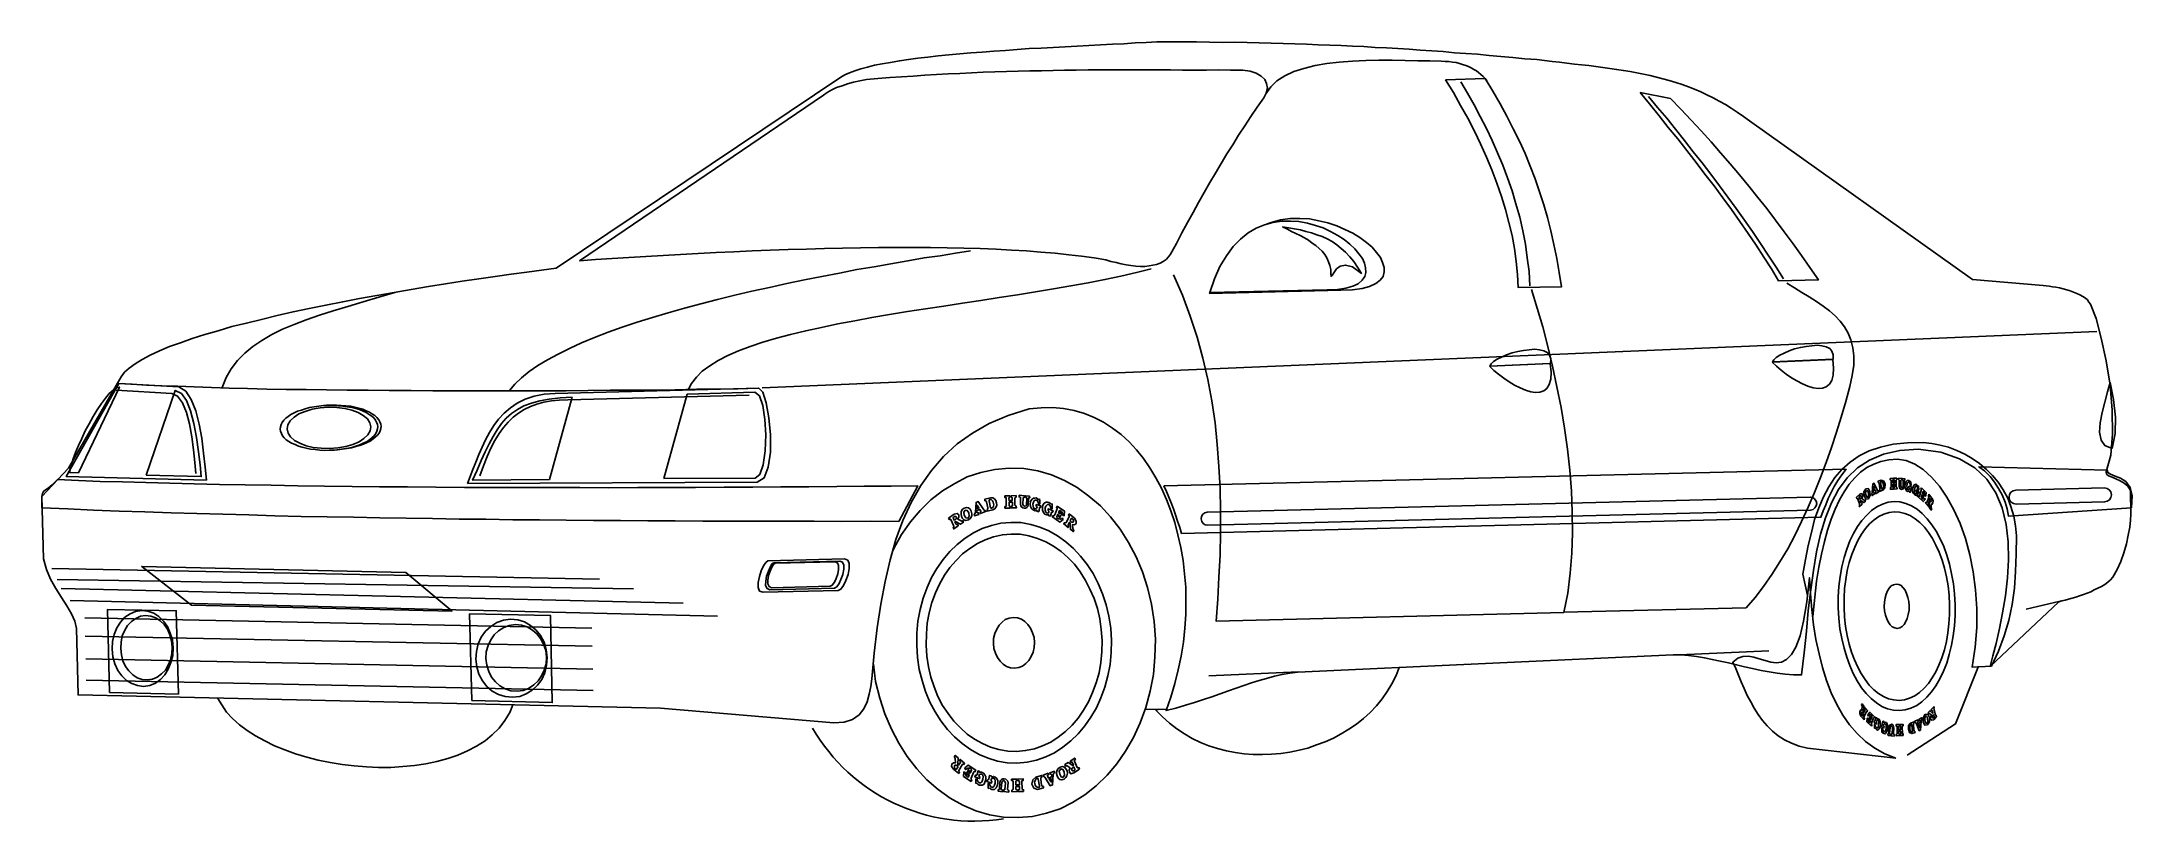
# Model space of a CAD drawing. Extents: x -96 to 96, y -24 to 47.
import ezdxf

# ---------------------------------------------------------------- set-up
doc = ezdxf.new("R2010")
doc.units = 0
doc.layers.get('0').update_dxf_attribs({"linetype": 'CONTINUOUS'})
doc.layers.add('7', color=7, linetype='CONTINUOUS')

msp = doc.modelspace()

# ---------------------------------------------------------------- linework, layer by layer
msp.add_lwpolyline([(75.03, -18.06), (79.47, -15.19), (81.59, -9.88)])
msp.add_arc((-10.49, -7.05), 17.06, 209.9537, 279.1613)
at = {"layer": '7', "linetype": 'CONTINUOUS'}
for points in [[(-92.74, -6.44), (-92.58, -12.53), (-39.2, -13.73), (-23.33, -15.09), (-22.37, -15.03), (-21.61, -14.79), (-21.01, -14.37), (-20.57, -13.8), (-20.28, -13.15), (-20.07, -12.46), (-19.93, -11.75), (-19.85, -11.06), (-19.63, -8.69), (-19.36, -6.39), (-19.03, -4.2), (-18.62, -2.13), (-18.17, -0.14), (-17.63, 1.73), (-16.99, 3.48), (-16.24, 5.12), (-15.36, 6.67), (-14.38, 8.07), (-13.27, 9.34), (-12.03, 10.49), (-10.63, 11.49), (-9.08, 12.37), (-7.34, 13.1), (-5.42, 13.71), (-4.33, 13.81), (-3.29, 13.84), (-2.27, 13.74), (-1.3, 13.56), (-0.36, 13.27), (0.54, 12.92), (1.39, 12.48), (2.22, 11.94), (3, 11.35), (3.73, 10.68), (4.4, 9.96), (5.06, 9.17), (5.64, 8.29), (6.2, 7.39), (6.7, 6.44), (7.16, 5.41), (7.57, 4.37), (7.93, 3.27), (8.21, 2.15), (8.47, 0.99), (8.68, -0.2), (8.81, -1.41), (8.92, -2.66), (8.95, -3.9), (8.93, -5.15), (8.83, -6.42), (8.71, -7.69), (8.52, -8.97), (8.24, -10.22), (7.94, -11.48), (7.57, -12.73), (7.12, -13.96), (8.03, -13.74), (8.91, -13.48), (9.74, -13.23), (10.55, -12.96), (11.33, -12.71), (12.09, -12.44), (12.84, -12.17), (13.55, -11.92), (14.25, -11.67), (14.96, -11.43), (15.66, -11.21), (16.34, -11.01), (17.05, -10.81), (17.76, -10.67), (18.47, -10.52), (19.2, -10.43), (53.58, -8.85), (54.29, -8.86), (55, -8.92), (55.72, -9), (56.46, -9.14), (57.17, -9.27), (57.91, -9.43), (58.66, -9.59), (59.4, -9.77), (60.14, -9.96), (60.88, -10.12), (61.65, -10.28), (62.39, -10.41), (63.13, -10.54), (63.87, -10.63), (64.63, -10.68), (65.37, -10.69), (65.6, -8.68), (65.8, -6.69), (65.98, -4.78), (66.21, -2.89), (66.45, -1.11), (66.74, 0.6), (67.1, 2.21), (67.55, 3.7), (68.1, 5.09), (68.75, 6.3), (69.54, 7.38), (70.48, 8.3), (71.58, 9.01), (72.86, 9.55), (74.36, 9.9), (76.06, 10.01), (78.12, 9.73), (79.84, 9.14), (81.23, 8.31), (82.33, 7.25), (83.17, 6), (83.74, 4.62), (84.11, 3.1), (84.3, 1.5), (84.34, -0.15), (84.23, -1.8), (84.05, -3.43), (83.78, -4.99), (83.49, -6.45), (83.19, -7.8), (82.89, -8.95), (82.63, -9.92), (88.94, -4), (89.22, -3.91), (89.52, -3.83), (89.82, -3.75), (90.15, -3.66), (90.51, -3.55), (90.83, -3.44), (91.19, -3.33), (91.54, -3.19), (91.87, -3.06), (92.19, -2.9), (92.52, -2.74), (92.84, -2.58), (93.14, -2.39), (93.42, -2.18), (93.67, -1.97), (93.89, -1.74), (94.28, -1.04), (94.62, -0.3), (94.9, 0.5), (95.14, 1.32), (95.29, 2.11), (95.43, 2.85), (95.51, 3.51), (95.55, 4.05), (95.5, 6.21), (95.26, 6.61), (94.92, 6.9), (94.56, 7.12), (94.17, 7.29), (93.81, 7.44), (93.5, 7.56), (93.32, 7.73), (93.29, 7.93), (93.71, 9.47), (93.86, 11.4), (93.83, 13.59), (93.63, 15.87), (93.26, 18.12), (92.83, 20.2), (92.35, 21.99), (91.84, 23.32), (91.7, 23.5), (91.55, 23.7), (91.37, 23.85), (91.13, 24.02), (90.87, 24.16), (90.59, 24.28), (90.28, 24.4), (89.98, 24.52), (89.67, 24.62), (89.34, 24.71), (89, 24.8), (88.67, 24.87), (88.36, 24.91), (88.06, 24.96), (87.78, 25), (87.5, 25.02), (81.03, 25.57), (60.58, 40.13), (60.04, 40.54), (59.47, 40.91), (58.92, 41.28), (58.38, 41.62), (57.82, 41.94), (57.25, 42.23), (56.68, 42.52), (56.12, 42.78), (55.55, 43.02), (54.99, 43.24), (54.42, 43.45), (53.83, 43.64), (53.24, 43.83), (52.65, 43.99), (52.07, 44.13), (51.48, 44.29), (50.87, 44.41), (50.25, 44.54), (49.64, 44.65), (49.03, 44.74), (48.41, 44.85), (47.78, 44.94), (47.14, 45.02), (46.5, 45.11), (45.86, 45.19), (45.2, 45.28), (44.54, 45.34), (43.85, 45.42), (43.19, 45.51), (42.5, 45.57), (41.81, 45.65), (41.1, 45.74), (40, 45.83), (38.9, 45.93), (37.81, 46.03), (36.74, 46.13), (35.67, 46.23), (34.6, 46.31), (33.56, 46.38), (32.51, 46.49), (31.47, 46.56), (30.42, 46.61), (29.41, 46.69), (28.36, 46.76), (27.32, 46.81), (26.3, 46.86), (25.26, 46.94), (24.21, 46.99), (23.17, 47.04), (22.13, 47.06), (21.06, 47.11), (19.99, 47.16), (18.92, 47.19), (17.85, 47.21), (16.76, 47.26), (15.64, 47.28), (14.55, 47.3), (13.4, 47.33), (12.26, 47.32), (11.11, 47.34), (9.92, 47.36), (8.72, 47.36), (7.53, 47.38), (6.28, 47.38), (5.29, 47.32), (4.28, 47.27), (3.26, 47.2), (2.2, 47.15), (1.13, 47.09), (0.06, 47.04), (-1.03, 46.99), (-2.12, 46.93), (-3.21, 46.86), (-4.33, 46.8), (-5.42, 46.75), (-6.51, 46.67), (-7.6, 46.59), (-8.67, 46.52), (-9.73, 46.44), (-10.77, 46.36), (-11.79, 46.28), (-12.77, 46.18), (-13.76, 46.08), (-14.7, 45.98), (-15.61, 45.88), (-16.48, 45.76), (-17.31, 45.64), (-18.12, 45.49), (-18.88, 45.37), (-19.59, 45.22), (-20.24, 45.05), (-20.85, 44.89), (-21.41, 44.72), (-21.88, 44.53), (-22.31, 44.34), (-22.69, 44.13), (-48.76, 26.62), (-50.1, 26.43), (-51.47, 26.25), (-52.89, 26.06), (-54.35, 25.84), (-55.85, 25.63), (-57.37, 25.41), (-58.91, 25.17), (-60.48, 24.93), (-62.05, 24.66), (-63.62, 24.39), (-65.19, 24.12), (-66.78, 23.83), (-68.33, 23.54), (-69.87, 23.22), (-71.39, 22.92), (-72.88, 22.61), (-74.35, 22.27), (-75.76, 21.92), (-77.15, 21.58), (-78.49, 21.25), (-79.75, 20.88), (-80.96, 20.52), (-82.12, 20.16), (-83.2, 19.78), (-84.21, 19.42), (-85.12, 19.02), (-85.97, 18.64), (-86.7, 18.24), (-87.35, 17.85), (-87.9, 17.45), (-88.32, 17.06), (-88.64, 16.64), (-93.46, 8.26), (-95.89, 5.68), (-95.74, -0.06), (-95.49, -1.02), (-95.11, -1.92), (-94.63, -2.77), (-94.1, -3.6), (-93.6, -4.37), (-93.18, -5.1), (-92.88, -5.78), (-92.74, -6.44)], [(-46.64, 27.28), (-45.17, 27.4), (-43.64, 27.49), (-42.12, 27.6), (-40.55, 27.69), (-38.97, 27.78), (-37.38, 27.87), (-35.75, 27.96), (-34.1, 28.06), (-32.48, 28.12), (-30.8, 28.19), (-29.15, 28.26), (-27.5, 28.32), (-25.82, 28.37), (-24.17, 28.43), (-22.52, 28.45), (-20.87, 28.49), (-19.24, 28.51), (-17.64, 28.52), (-16.04, 28.51), (-14.47, 28.5), (-12.94, 28.49), (-11.41, 28.45), (-9.91, 28.41), (-8.46, 28.35), (-7.04, 28.28), (-5.66, 28.19), (-4.34, 28.09), (-3.04, 27.98), (-1.79, 27.85), (-0.62, 27.71), (0.53, 27.56), (1.6, 27.38), (2.06, 27.24), (2.55, 27.12), (3.01, 27.01), (3.47, 26.92), (3.9, 26.85), (4.34, 26.81), (4.77, 26.77), (5.18, 26.78), (5.56, 26.82), (5.91, 26.88), (6.26, 26.96), (6.57, 27.07), (6.87, 27.23), (7.12, 27.42), (7.34, 27.65), (7.54, 27.91), (8.07, 28.89), (8.58, 29.84), (9.09, 30.8), (9.6, 31.72), (10.11, 32.65), (10.62, 33.56), (11.13, 34.46), (11.64, 35.33), (12.16, 36.21), (12.69, 37.09), (13.23, 37.94), (13.77, 38.82), (14.33, 39.67), (14.89, 40.53), (15.48, 41.38), (16.07, 42.23), (16.31, 42.67), (16.41, 43.11), (16.34, 43.54), (16.16, 43.91), (15.84, 44.23), (15.38, 44.5), (14.82, 44.67), (14.15, 44.78), (13.03, 44.77), (11.94, 44.8), (10.82, 44.79), (9.73, 44.79), (8.64, 44.79), (7.54, 44.81), (6.45, 44.81), (5.38, 44.81), (4.29, 44.81), (3.2, 44.81), (2.13, 44.8), (1.06, 44.8), (-0.03, 44.8), (-1.1, 44.77), (-2.17, 44.77), (-3.23, 44.75), (-4.3, 44.72), (-5.37, 44.72), (-6.43, 44.69), (-7.5, 44.64), (-8.57, 44.61), (-9.63, 44.58), (-10.7, 44.53), (-11.77, 44.48), (-12.83, 44.43), (-13.9, 44.38), (-14.99, 44.32), (-16.06, 44.24), (-17.12, 44.17), (-18.19, 44.09), (-19.28, 44.01), (-20.34, 43.91), (-20.95, 43.79), (-21.51, 43.68), (-22.06, 43.51), (-22.57, 43.34), (-23.07, 43.18), (-23.5, 42.97), (-23.92, 42.73), (-24.27, 42.49), (-46.64, 27.28)], [(36.54, 43.82), (36.36, 44.01), (36.18, 44.21), (35.97, 44.39), (35.76, 44.56), (35.56, 44.71), (35.32, 44.85), (35.09, 45), (34.83, 45.12), (34.58, 45.21), (34.3, 45.31), (34.01, 45.4), (33.71, 45.47), (33.37, 45.52), (33.04, 45.56), (32.69, 45.57), (32.33, 45.59), (31.29, 45.62), (30.19, 45.64), (29.02, 45.66), (27.83, 45.68), (26.63, 45.68), (25.42, 45.65), (24.2, 45.59), (23, 45.51), (21.86, 45.38), (20.78, 45.2), (19.76, 44.94), (18.83, 44.64), (18, 44.26), (17.28, 43.79), (16.71, 43.24), (16.27, 42.59)], [(32.73, 43.9), (33.45, 42.72), (34.11, 41.54), (34.78, 40.37), (35.39, 39.19), (35.95, 38.01), (36.49, 36.8), (36.98, 35.62), (37.44, 34.41), (37.85, 33.2), (38.24, 32.01), (38.55, 30.8), (38.83, 29.61), (39.04, 28.42), (39.22, 27.24), (39.33, 26.04), (39.39, 24.85), (43.35, 24.9), (43.16, 26.22), (42.93, 27.51), (42.67, 28.77), (42.38, 30.03), (42.07, 31.25), (41.74, 32.43), (41.35, 33.62), (40.94, 34.8), (40.5, 35.96), (40.02, 37.12), (39.51, 38.25), (38.94, 39.4), (38.35, 40.56), (37.74, 41.69), (37.08, 42.86), (36.36, 44.01), (32.73, 43.9)], [(34.13, 43.7), (34.74, 42.68), (35.35, 41.6), (35.92, 40.52), (36.48, 39.44), (37.01, 38.31), (37.5, 37.18), (37.99, 36.05), (38.42, 34.89), (38.83, 33.71), (39.19, 32.5), (39.53, 31.28), (39.81, 30.05), (40.05, 28.81), (40.23, 27.56), (40.39, 26.3), (40.47, 25)], [(50.58, 42.72), (51.44, 41.68), (52.31, 40.6), (53.15, 39.53), (54.01, 38.49), (54.85, 37.41), (55.69, 36.32), (56.51, 35.24), (57.35, 34.17), (58.14, 33.07), (58.93, 32), (59.7, 30.9), (60.46, 29.8), (61.2, 28.73), (61.91, 27.63), (62.6, 26.55), (63.26, 25.45), (66.9, 25.54), (66.13, 26.67), (65.34, 27.77), (64.58, 28.86), (63.78, 29.96), (62.97, 31.01), (62.18, 32.08), (61.34, 33.1), (60.53, 34.15), (59.66, 35.17), (58.82, 36.19), (57.94, 37.19), (57.07, 38.21), (56.16, 39.2), (55.24, 40.19), (54.3, 41.19), (53.34, 42.18), (50.58, 42.72)], [(51.32, 42.36), (52.16, 41.36), (53, 40.37), (53.81, 39.35), (54.63, 38.32), (55.44, 37.3), (56.25, 36.28), (57.04, 35.23), (57.83, 34.18), (58.6, 33.14), (59.36, 32.09), (60.12, 31.01), (60.86, 29.97), (61.6, 28.89), (62.31, 27.82), (63.03, 26.72), (63.72, 25.64)], [(16.34, 30.65), (16.74, 30.81), (17.62, 31.04), (18.49, 31.16), (19.37, 31.18), (20.27, 31.13), (21.11, 30.97), (21.95, 30.77), (22.77, 30.51), (23.52, 30.17), (24.24, 29.81), (24.88, 29.42), (25.48, 28.97), (26, 28.53), (26.42, 28.06), (26.76, 27.58), (26.97, 27.13), (27.11, 26.68), (27.12, 26.27), (27.01, 25.86), (26.74, 25.5), (26.34, 25.21), (25.78, 24.94), (25.08, 24.74), (24.22, 24.62), (23.15, 24.59), (11.11, 24.29), (11.13, 24.37), (11.13, 24.37)], [(11.13, 24.37), (11.56, 25.65), (12.06, 26.78), (12.65, 27.76), (13.26, 28.59), (13.93, 29.27), (14.66, 29.84), (15.38, 30.27), (16.14, 30.59), (16.92, 30.79), (17.73, 30.91), (18.52, 30.93), (19.28, 30.88), (20.07, 30.74), (20.81, 30.53), (21.53, 30.3), (22.2, 29.98), (22.85, 29.62), (23.44, 29.23), (23.96, 28.81), (24.43, 28.39), (24.79, 27.94), (25.11, 27.49), (25.3, 27.06), (25.41, 26.63), (25.42, 26.23), (25.33, 25.84), (25.08, 25.51), (24.74, 25.19), (24.23, 24.95), (23.6, 24.78), (22.82, 24.66), (21.88, 24.64), (11.13, 24.37)], [(17.79, 30.41), (18.35, 30.32), (18.89, 30.21), (19.43, 30.12), (19.94, 29.98), (20.45, 29.84), (20.94, 29.67), (21.43, 29.51), (21.89, 29.29), (22.33, 29.05), (22.77, 28.75), (23.18, 28.43), (23.57, 28.09), (23.96, 27.66), (24.33, 27.22), (24.67, 26.72), (25.02, 26.14), (24.21, 26.73), (23.57, 26.89), (23.09, 26.8), (22.75, 26.54), (22.5, 26.2), (22.33, 25.95), (22.25, 25.87), (22.22, 26.07), (22.21, 26.48), (22.13, 26.85), (22.02, 27.21), (21.86, 27.56), (21.67, 27.86), (21.43, 28.16), (21.15, 28.43), (20.86, 28.68), (20.52, 28.92), (20.19, 29.17), (19.8, 29.39), (19.41, 29.61), (19.03, 29.8), (18.62, 29.99), (18.2, 30.21), (17.79, 30.41)], [(-53.05, 15.38), (-52.56, 15.98), (-51.94, 16.55), (-51.24, 17.13), (-50.44, 17.68), (-49.56, 18.21), (-48.58, 18.74), (-47.55, 19.25), (-46.45, 19.76), (-45.27, 20.25), (-44.01, 20.74), (-42.72, 21.21), (-41.36, 21.65), (-39.95, 22.09), (-38.51, 22.53), (-37.02, 22.95), (-35.51, 23.34), (-33.97, 23.74), (-32.4, 24.13), (-30.83, 24.5), (-29.22, 24.85), (-27.62, 25.2), (-26.01, 25.54), (-24.41, 25.86), (-22.79, 26.16), (-21.2, 26.48), (-19.63, 26.74), (-18.09, 27.01), (-16.54, 27.28), (-15.05, 27.55), (-13.58, 27.76), (-12.16, 28), (-10.8, 28.21)], [(-36.66, 15.46), (-36.37, 16.05), (-35.92, 16.62), (-35.38, 17.17), (-34.7, 17.67), (-33.93, 18.15), (-33.05, 18.6), (-32.07, 19.03), (-30.99, 19.44), (-29.83, 19.83), (-28.59, 20.19), (-27.28, 20.53), (-25.89, 20.87), (-24.45, 21.18), (-22.96, 21.5), (-21.41, 21.79), (-19.84, 22.09), (-18.22, 22.36), (-16.58, 22.63), (-14.91, 22.87), (-13.24, 23.14), (-11.54, 23.39), (-9.84, 23.66), (-8.17, 23.91), (-6.48, 24.18), (-4.83, 24.45), (-3.19, 24.72), (-1.59, 24.99), (-0.02, 25.28), (1.52, 25.57), (2.99, 25.89), (4.4, 26.21), (5.77, 26.54)], [(7.79, 25.99), (8.62, 24.13), (9.33, 22.21), (9.96, 20.3), (10.5, 18.35), (10.95, 16.41), (11.31, 14.43), (11.61, 12.43), (11.81, 10.43), (11.97, 8.42), (12.07, 6.39), (12.12, 4.39), (12.12, 2.35), (12.07, 0.32), (11.97, -1.72), (11.87, -3.75), (11.71, -5.76), (43.59, -4.96), (43.93, -3.2), (44.16, -1.36), (44.3, 0.47), (44.37, 2.35), (44.35, 4.26), (44.28, 6.16), (44.13, 8.09), (43.9, 10.02), (43.65, 11.94), (43.32, 13.84), (42.94, 15.74), (42.54, 17.61), (42.11, 19.43), (41.64, 21.22), (41.14, 22.96), (40.61, 24.65)], [(43.59, -4.94), (60.28, -4.54), (61.1, -3.58), (61.88, -2.57), (62.65, -1.48), (63.38, -0.32), (64.09, 0.87), (64.74, 2.1), (65.37, 3.39), (65.97, 4.7), (66.55, 6.04), (67.1, 7.4), (67.62, 8.78), (68.1, 10.17), (68.57, 11.58), (68.99, 12.96), (69.41, 14.37), (69.79, 15.75), (70.01, 16.77), (70.14, 17.72), (70.15, 18.56), (70.05, 19.32), (69.88, 20.03), (69.64, 20.65), (69.29, 21.23), (68.9, 21.75), (68.43, 22.23), (67.91, 22.7), (67.34, 23.14), (66.72, 23.56), (66.07, 23.97), (65.4, 24.39), (64.7, 24.8), (64.01, 25.24)], [(-79.39, 15.68), (-79.01, 16.58), (-78.54, 17.38), (-77.98, 18.13), (-77.31, 18.81), (-76.56, 19.44), (-75.74, 19.99), (-74.84, 20.52), (-73.86, 21.01), (-72.77, 21.44), (-71.67, 21.87), (-70.46, 22.29), (-69.2, 22.7), (-67.86, 23.11), (-66.47, 23.53), (-65.03, 23.95), (-63.55, 24.39)], [(-29.9, 15.63), (92.43, 20.82)], [(36.8, 17.64), (36.92, 17.85), (37.14, 18.06), (37.47, 18.27), (37.87, 18.46), (38.32, 18.65), (38.83, 18.84), (39.36, 18.98), (39.89, 19.07), (40.39, 19.13), (40.9, 19.17), (41.33, 19.13), (41.74, 19.04), (42.05, 18.87), (42.26, 18.62), (42.37, 18.29), (42.36, 17.88), (36.8, 17.64)], [(62.69, 18.01), (62.81, 18.22), (63.03, 18.43), (63.36, 18.64), (63.76, 18.83), (64.21, 19.02), (64.72, 19.21), (65.25, 19.35), (65.78, 19.44), (66.29, 19.5), (66.79, 19.54), (67.23, 19.5), (67.63, 19.41), (67.94, 19.24), (68.15, 18.99), (68.26, 18.66), (68.25, 18.26), (62.69, 18.01)], [(36.77, 17.62), (37.16, 17.24), (37.6, 16.9), (38.07, 16.53), (38.56, 16.19), (39.05, 15.89), (39.57, 15.63), (40.06, 15.41), (40.54, 15.27), (40.98, 15.21), (41.38, 15.24), (41.73, 15.35), (42.03, 15.59), (42.23, 15.95), (42.37, 16.43), (42.4, 17.07), (42.33, 17.86), (36.77, 17.62)], [(62.66, 17.99), (63.05, 17.62), (63.49, 17.27), (63.96, 16.9), (64.45, 16.56), (64.94, 16.27), (65.46, 16), (65.95, 15.78), (66.43, 15.64), (66.87, 15.58), (67.27, 15.61), (67.63, 15.72), (67.92, 15.96), (68.12, 16.32), (68.26, 16.81), (68.29, 17.44), (68.22, 18.23), (62.66, 17.99)], [(-80.8, 7.16), (-80.93, 8.35), (-81.09, 9.64), (-81.25, 11.01), (-81.49, 12.32), (-81.8, 13.54), (-82.21, 14.57), (-82.71, 15.32), (-83.36, 15.73), (-88.85, 16.03), (-93.67, 7.49), (-80.8, 7.16)], [(-92.54, 7.85), (-88.8, 15.7), (-89.07, 15.64), (-89.37, 15.43), (-89.72, 15.12), (-90.07, 14.7), (-90.44, 14.21), (-90.83, 13.61), (-91.19, 13), (-91.56, 12.35), (-91.92, 11.68), (-92.23, 10.99), (-92.55, 10.34), (-92.81, 9.7), (-93.03, 9.14), (-93.19, 8.62), (-93.31, 8.19), (-93.35, 7.86), (-92.54, 7.85)], [(-89.09, 15.41), (-83.98, 15.11), (-83.46, 14.87), (-83.01, 14.27), (-82.66, 13.39), (-82.38, 12.33), (-82.17, 11.14), (-81.99, 9.95), (-81.88, 8.78), (-81.78, 7.77)], [(-88.85, 16.03), (-87.61, 15.96), (-86.31, 15.89), (-84.91, 15.82), (-83.46, 15.78), (-81.93, 15.72), (-80.36, 15.66), (-78.73, 15.62), (-77.05, 15.59), (-75.29, 15.53), (-73.51, 15.5), (-71.68, 15.47), (-69.83, 15.44), (-67.92, 15.41), (-66.01, 15.41), (-64.06, 15.38), (-62.07, 15.38), (-60.06, 15.35), (-58.06, 15.35), (-56.02, 15.36), (-53.99, 15.36), (-51.96, 15.36), (-49.92, 15.36), (-47.86, 15.36), (-45.83, 15.38), (-43.82, 15.41), (-41.82, 15.41), (-39.81, 15.43), (-37.85, 15.46), (-35.89, 15.51), (-33.99, 15.53), (-32.11, 15.55), (-30.25, 15.6)], [(-86.33, 7.63), (-83.68, 15.4), (-83.11, 15.13), (-82.66, 14.48), (-82.28, 13.52), (-81.98, 12.36), (-81.74, 11.07), (-81.55, 9.78), (-81.4, 8.56), (-81.29, 7.5), (-86.33, 7.63)], [(-56.9, 6.87), (-30.34, 7), (-29.72, 7.38), (-29.34, 8.35), (-29.14, 9.73), (-29.13, 11.33), (-29.27, 12.9), (-29.51, 14.27), (-29.84, 15.25), (-30.2, 15.6), (-48.85, 15.13), (-49.86, 15.05), (-50.77, 14.88), (-51.61, 14.6), (-52.33, 14.23), (-52.96, 13.81), (-53.53, 13.31), (-54.05, 12.76), (-54.49, 12.17), (-54.88, 11.55), (-55.25, 10.88), (-55.56, 10.21), (-55.85, 9.51), (-56.14, 8.82), (-56.4, 8.15), (-56.64, 7.49), (-56.9, 6.87)], [(93.64, 16.12), (93.41, 15.28), (93.16, 14.33), (92.9, 13.36), (92.72, 12.42), (92.67, 11.58), (92.81, 10.84), (93.15, 10.34), (93.82, 10.08), (94.09, 11.46), (94.13, 12.96), (93.96, 14.56), (93.64, 16.12)], [(-69.64, 14.02), (-69.18, 14.03), (-68.75, 13.99), (-68.31, 13.95), (-67.91, 13.91), (-67.5, 13.82), (-67.14, 13.73), (-66.78, 13.64), (-66.47, 13.49), (-66.17, 13.37), (-65.91, 13.2), (-65.67, 13.05), (-65.49, 12.88), (-65.33, 12.68), (-65.23, 12.48), (-65.15, 12.28), (-65.12, 12.08), (-65.14, 11.87), (-65.21, 11.67), (-65.3, 11.46), (-65.45, 11.25), (-65.62, 11.07), (-65.85, 10.91), (-66.1, 10.73), (-66.4, 10.59), (-66.7, 10.44), (-67.05, 10.32), (-67.41, 10.21), (-67.81, 10.1), (-68.22, 10.04), (-68.65, 9.98), (-69.08, 9.92), (-69.53, 9.91), (-69.99, 9.89), (-70.43, 9.93), (-70.86, 9.97), (-71.27, 10.02), (-71.68, 10.11), (-72.03, 10.2), (-72.39, 10.29), (-72.7, 10.44), (-73.01, 10.56), (-73.27, 10.73), (-73.5, 10.87), (-73.68, 11.05), (-73.84, 11.25), (-73.95, 11.45), (-74.03, 11.65), (-74.06, 11.85), (-74.04, 12.05), (-73.97, 12.26), (-73.87, 12.47), (-73.72, 12.67), (-73.55, 12.85), (-73.32, 13.01), (-73.07, 13.2), (-72.77, 13.33), (-72.47, 13.49), (-72.12, 13.6), (-71.77, 13.71), (-71.36, 13.82), (-70.96, 13.89), (-70.53, 13.95), (-70.1, 14.01), (-69.64, 14.02)], [(-69.63, 13.87), (-68.87, 13.84), (-68.13, 13.75), (-67.49, 13.59), (-66.9, 13.38), (-66.44, 13.11), (-66.07, 12.79), (-65.84, 12.44), (-65.75, 12.06), (-65.82, 11.68), (-66.04, 11.32), (-66.38, 10.98), (-66.83, 10.69), (-67.41, 10.44), (-68.04, 10.25), (-68.78, 10.13), (-69.54, 10.06), (-70.3, 10.09), (-71.04, 10.17), (-71.68, 10.33), (-72.27, 10.55), (-72.74, 10.82), (-73.1, 11.14), (-73.34, 11.49), (-73.42, 11.87), (-73.36, 12.25), (-73.14, 12.61), (-72.79, 12.95), (-72.34, 13.24), (-71.76, 13.48), (-71.13, 13.68), (-70.4, 13.8), (-69.63, 13.87)], [(-68.85, 9.95), (-68.8, 9.95), (-68.37, 10.01), (-67.94, 10.07), (-67.51, 10.13), (-67.13, 10.25), (-66.75, 10.36), (-66.42, 10.47), (-66.1, 10.63), (-65.82, 10.76), (-65.55, 10.95), (-65.35, 11.1), (-65.15, 11.29), (-65, 11.49), (-64.9, 11.7), (-64.83, 11.91), (-64.81, 12.11), (-64.84, 12.31), (-64.92, 12.51), (-65.03, 12.71), (-65.19, 12.91), (-65.4, 13.09), (-65.6, 13.23), (-65.89, 13.4), (-66.17, 13.52), (-66.5, 13.67), (-66.84, 13.76), (-67.22, 13.85), (-67.6, 13.95), (-68.04, 13.98), (-68.47, 14.02), (-68.9, 14.06), (-69.36, 14.05), (-69.82, 14.04), (-70.04, 14.01), (-70.04, 14.01)], [(-47.29, 14.79), (-49.39, 7.24), (-56.43, 7.16), (-56.02, 8.09), (-55.63, 8.96), (-55.27, 9.76), (-54.91, 10.5), (-54.54, 11.17), (-54.18, 11.79), (-53.79, 12.36), (-53.34, 12.86), (-52.87, 13.27), (-52.32, 13.64), (-51.72, 13.99), (-51.04, 14.24), (-50.26, 14.46), (-49.4, 14.61), (-48.41, 14.73), (-47.29, 14.79)], [(-55.75, 7.56), (-55.42, 8.48), (-55.08, 9.33), (-54.75, 10.1), (-54.38, 10.82), (-53.99, 11.44), (-53.6, 12.01), (-53.18, 12.5), (-52.71, 12.95), (-52.23, 13.32), (-51.71, 13.66), (-51.13, 13.93), (-50.55, 14.15), (-49.9, 14.31), (-49.21, 14.43), (-48.48, 14.5), (-47.69, 14.55), (-31.08, 14.97)], [(-38.89, 7.32), (-30.53, 7.35), (-30.11, 7.7), (-29.8, 8.59), (-29.63, 9.87), (-29.56, 11.32), (-29.65, 12.74), (-29.83, 14.01), (-30.14, 14.89), (-30.55, 15.23), (-36.75, 15.05), (-38.89, 7.32)], [(65.9, -3.41), (65.47, -1.46), (65.71, -0.11), (65.96, 1.17), (66.26, 2.37), (66.56, 3.55), (66.94, 4.62), (67.37, 5.63), (67.86, 6.55), (68.42, 7.41), (69.06, 8.16), (69.81, 8.81), (70.63, 9.39), (71.56, 9.85), (72.59, 10.21), (73.76, 10.46), (75.08, 10.6), (76.5, 10.61), (77.29, 10.53), (78.06, 10.39), (78.82, 10.18), (79.59, 9.9), (80.31, 9.56), (81.01, 9.15), (81.68, 8.71), (82.3, 8.16), (82.85, 7.59), (83.38, 6.97), (83.85, 6.27), (84.25, 5.52), (84.55, 4.74), (84.8, 3.88), (84.98, 2.99), (85.05, 2.06), (85.04, 0.38), (84.98, -1.22), (84.87, -2.75), (84.65, -4.23), (84.36, -5.69), (83.93, -7.1), (83.41, -8.51), (82.76, -9.9), (80.98, -9.97), (81.27, -8.15), (81.42, -6.35), (81.43, -4.59), (81.31, -2.89), (81.09, -1.25), (80.77, 0.32), (80.38, 1.81), (79.89, 3.2), (79.32, 4.45), (78.68, 5.61), (78, 6.61), (77.26, 7.45), (76.51, 8.14), (75.73, 8.63), (74.94, 8.97), (74.12, 9.08), (73.36, 9.03), (72.63, 8.89), (71.97, 8.64), (71.35, 8.32), (70.77, 7.9), (70.23, 7.38), (69.73, 6.8), (69.27, 6.11), (68.83, 5.36), (68.44, 4.51), (68.08, 3.59), (67.75, 2.59), (67.47, 1.54), (67.2, 0.39), (66.95, -0.81), (66.73, -2.09), (66.38, -5.33), (66.38, -5.25)], [(-19.7, -9.71), (-19.7, -9.71), (-19.49, -11.3), (-19.12, -12.82), (-18.65, -14.28), (-18.05, -15.66), (-17.36, -16.97), (-16.59, -18.19), (-15.73, -19.32), (-14.79, -20.31), (-13.75, -21.22), (-12.66, -22.01), (-11.5, -22.64), (-10.32, -23.17), (-9.06, -23.52), (-7.76, -23.74), (-6.44, -23.78), (-5.12, -23.68), (-3.83, -23.39), (-2.59, -22.98), (-1.44, -22.39), (-0.31, -21.7), (0.73, -20.86), (1.72, -19.89), (2.61, -18.85), (3.42, -17.69), (4.13, -16.43), (4.76, -15.09), (5.28, -13.68), (5.67, -12.19), (5.97, -10.66), (6.1, -9.06), (6.14, -7.43), (6.02, -5.81), (5.8, -4.21), (5.43, -2.69), (4.97, -1.23), (4.37, 0.15), (3.68, 1.46), (2.91, 2.68), (2.04, 3.8), (1.1, 4.8), (0.06, 5.71), (-1.02, 6.5), (-2.18, 7.13), (-3.37, 7.66), (-4.62, 8.01), (-5.92, 8.23), (-7.24, 8.27), (-8.56, 8.16), (-9.85, 7.88), (-11.09, 7.46), (-12.24, 6.87), (-13.37, 6.19), (-14.42, 5.35), (-15.41, 4.38), (-16.3, 3.34), (-17.11, 2.18), (-17.81, 0.91), (-17.96, 0.61), (-17.96, 0.61)], [(6.93, 6.65), (69.44, 8.17), (69.05, 7.65), (68.68, 7.13), (68.36, 6.59), (68.07, 6.05), (67.81, 5.48), (67.57, 4.92), (67.35, 4.36), (67.14, 3.77), (8.54, 2.29), (8.37, 2.84), (8.18, 3.42), (7.99, 3.98), (7.79, 4.53), (7.6, 5.09), (7.39, 5.62), (7.17, 6.14), (6.93, 6.65)], [(95.59, 4.63), (84.32, 3.87), (84.2, 4.53), (84.01, 5.16), (83.74, 5.81), (83.42, 6.41), (83.05, 6.99), (82.63, 7.51), (82.13, 8.01), (81.61, 8.4), (93.36, 8.09), (93.42, 7.86), (93.68, 7.71), (94.11, 7.55), (94.6, 7.35), (95.09, 7.04), (95.46, 6.51), (95.66, 5.73), (95.59, 4.63)], [(-94.48, 7.22), (-92.55, 7.14), (-90.56, 7.06), (-88.5, 7.01), (-86.36, 6.94), (-84.18, 6.89), (-81.94, 6.82), (-79.62, 6.78), (-77.28, 6.74), (-74.89, 6.7), (-72.45, 6.66), (-69.99, 6.62), (-67.47, 6.6), (-64.95, 6.56), (-62.38, 6.55), (-59.79, 6.54), (-57.17, 6.51), (-54.55, 6.5), (-51.91, 6.49), (-49.27, 6.5), (-46.6, 6.49), (-43.95, 6.48), (-41.29, 6.5), (-38.64, 6.49), (-36, 6.51), (-33.38, 6.52), (-30.76, 6.54), (-28.17, 6.55), (-25.6, 6.56), (-23.06, 6.58), (-20.55, 6.61), (-18.08, 6.63), (-15.64, 6.66), (-17.37, 3.39), (-19.98, 3.4), (-22.58, 3.39), (-25.14, 3.4), (-27.71, 3.41), (-30.28, 3.42), (-32.82, 3.41), (-35.34, 3.42), (-37.85, 3.43), (-40.37, 3.45), (-42.86, 3.46), (-45.35, 3.47), (-47.84, 3.49), (-50.31, 3.53), (-52.75, 3.54), (-55.22, 3.58), (-57.66, 3.6), (-60.1, 3.64), (-62.52, 3.68), (-64.93, 3.72), (-67.35, 3.76), (-69.76, 3.8), (-72.15, 3.84), (-74.54, 3.91), (-76.93, 3.98), (-79.33, 4.04), (-81.69, 4.11), (-84.06, 4.18), (-86.45, 4.27), (-88.81, 4.34), (-91.18, 4.43), (-93.52, 4.55), (-95.89, 4.64), (-95.9, 5.3), (-95.89, 5.71), (-95.84, 5.96), (-95.75, 6.14), (-95.57, 6.28), (-95.32, 6.44), (-94.95, 6.75), (-94.48, 7.22)], [(-6.34, 5.78), (-5.86, 5.74), (-5.86, 5.61), (-5.91, 5.59), (-5.93, 5.59), (-5.96, 5.56), (-5.98, 5.51), (-5.99, 4.97), (-5.94, 4.82), (-5.83, 4.77), (-5.71, 4.8), (-5.66, 4.93), (-5.65, 5.47), (-5.65, 5.52), (-5.65, 5.54), (-5.7, 5.57), (-5.75, 5.59), (-5.76, 5.74), (-5.38, 5.7), (-5.37, 5.55), (-5.4, 5.55), (-5.45, 5.55), (-5.47, 5.49), (-5.47, 5.44), (-5.51, 4.91), (-5.55, 4.76), (-5.63, 4.65), (-5.75, 4.6), (-5.88, 4.6), (-6.01, 4.62), (-6.14, 4.72), (-6.19, 4.82), (-6.22, 4.97), (-6.21, 5.53), (-6.21, 5.58), (-6.26, 5.6), (-6.29, 5.63), (-6.34, 5.63), (-6.34, 5.78)], [(70.4, 5.6), (70.7, 5.89), (70.87, 5.94), (70.95, 5.84), (70.96, 5.64), (70.91, 5.46), (71.09, 5.34), (71.12, 5.34), (71.14, 5.34), (71.17, 5.34), (71.19, 5.34), (71.22, 5.24), (71.07, 5.11), (70.79, 5.31), (70.74, 5.28), (70.79, 5.13), (70.82, 5.1), (70.84, 5.08), (70.87, 5.05), (70.89, 5.08), (70.92, 4.98), (70.67, 4.74), (70.65, 4.82), (70.67, 4.87), (70.67, 4.9), (70.67, 4.95), (70.67, 5), (70.5, 5.48), (70.48, 5.5), (70.48, 5.5), (70.45, 5.5), (70.43, 5.47), (70.4, 5.6)], [(71.24, 6.38), (71.47, 6.39), (71.63, 6.12), (71.66, 5.76), (71.49, 5.45), (71.24, 5.44), (71.11, 5.72), (71.07, 6.1), (71.24, 6.38)], [(71.3, 6.23), (71.23, 6.05), (71.26, 5.83), (71.34, 5.62), (71.44, 5.58), (71.51, 5.73), (71.51, 5.99), (71.42, 6.19), (71.3, 6.23)], [(71.79, 5.87), (71.81, 5.89), (71.81, 5.94), (71.84, 5.99), (71.83, 6.04), (71.89, 6.83), (71.99, 6.89), (72.29, 6.31), (72.31, 6.23), (72.34, 6.18), (72.37, 6.18), (72.39, 6.19), (72.42, 6.08), (72.14, 5.92), (72.11, 6.05), (72.14, 6.08), (72.16, 6.1), (72.16, 6.13), (72.14, 6.18), (72.11, 6.28), (71.93, 6.2), (71.94, 6.07), (71.94, 6.02), (71.96, 6), (71.99, 6), (72.01, 6), (72.04, 5.9), (71.82, 5.76), (71.79, 5.87)], [(71.93, 6.33), (72.05, 6.41), (71.95, 6.61), (71.93, 6.33)], [(72.37, 6.95), (72.37, 7.07), (72.67, 7.18), (72.9, 7.09), (73.01, 6.81), (72.99, 6.45), (72.82, 6.25), (72.49, 6.14), (72.49, 6.24), (72.52, 6.26), (72.54, 6.29), (72.54, 6.32), (72.54, 6.39), (72.48, 6.85), (72.45, 6.92), (72.42, 6.95), (72.4, 6.95), (72.37, 6.95)], [(72.69, 6.42), (72.72, 6.37), (72.77, 6.35), (72.82, 6.4), (72.87, 6.5), (72.86, 6.63), (72.86, 6.76), (72.83, 6.86), (72.8, 6.96), (72.73, 7.03), (72.67, 7.03), (72.6, 7), (72.6, 6.95), (72.69, 6.42)], [(73.48, 7.33), (73.76, 7.34), (73.76, 7.21), (73.74, 7.18), (73.74, 7.18), (73.71, 7.16), (73.71, 7.13), (73.72, 6.93), (73.87, 6.93), (73.87, 7.14), (73.87, 7.16), (73.84, 7.19), (73.84, 7.21), (73.81, 7.21), (73.81, 7.34), (74.09, 7.35), (74.09, 7.22), (74.07, 7.19), (74.04, 7.19), (74.02, 7.17), (74.02, 7.12), (74.03, 6.58), (74.03, 6.53), (74.06, 6.51), (74.09, 6.48), (74.11, 6.48), (74.11, 6.36), (73.84, 6.35), (73.83, 6.48), (73.86, 6.48), (73.86, 6.5), (73.88, 6.53), (73.88, 6.55), (73.88, 6.81), (73.72, 6.8), (73.73, 6.57), (73.73, 6.52), (73.73, 6.5), (73.76, 6.5), (73.78, 6.47), (73.78, 6.35), (73.5, 6.34), (73.5, 6.47), (73.53, 6.49), (73.55, 6.49), (73.58, 6.55), (73.58, 6.6), (73.56, 7.13), (73.56, 7.18), (73.53, 7.18), (73.51, 7.2), (73.48, 7.2), (73.48, 7.33)], [(74.24, 7.35), (74.55, 7.33), (74.53, 7.2), (74.5, 7.18), (74.47, 7.18), (74.45, 7.15), (74.45, 7.13), (74.46, 6.67), (74.49, 6.52), (74.57, 6.47), (74.64, 6.52), (74.67, 6.62), (74.68, 7.08), (74.68, 7.11), (74.65, 7.16), (74.63, 7.18), (74.6, 7.18), (74.6, 7.31), (74.83, 7.29), (74.81, 7.16), (74.78, 7.16), (74.78, 7.13), (74.76, 7.11), (74.76, 7.06), (74.74, 6.6), (74.67, 6.37), (74.52, 6.32), (74.37, 6.39), (74.31, 6.61), (74.3, 7.12), (74.3, 7.17), (74.27, 7.2), (74.27, 7.22), (74.25, 7.22), (74.24, 7.35)], [(75.32, 7.02), (75.34, 7.05), (75.37, 7.02), (75.4, 6.69), (75.35, 6.67), (75.3, 6.82), (75.24, 6.92), (75.19, 6.97), (75.12, 6.97), (75.07, 6.91), (75.04, 6.81), (75.02, 6.66), (75.03, 6.48), (75.05, 6.35), (75.11, 6.3), (75.18, 6.28), (75.23, 6.33), (75.23, 6.38), (75.23, 6.43), (75.2, 6.48), (75.18, 6.51), (75.2, 6.61), (75.46, 6.52), (75.44, 6.39), (75.41, 6.39), (75.39, 6.39), (75.36, 6.39), (75.36, 6.34), (75.34, 6.06), (75.24, 6.08), (75.24, 6.16), (75.11, 6.13), (75.01, 6.17), (74.93, 6.3), (74.87, 6.48), (74.84, 6.68), (74.89, 6.86), (74.94, 7.04), (75.04, 7.14), (75.11, 7.14), (75.19, 7.15), (75.24, 7.1), (75.32, 7.02)], [(76.01, 6.63), (76.04, 6.66), (76.09, 6.63), (76.1, 6.28), (76.02, 6.28), (75.99, 6.43), (75.94, 6.55), (75.89, 6.63), (75.81, 6.63), (75.79, 6.58), (75.74, 6.47), (75.72, 6.32), (75.7, 6.17), (75.72, 6.01), (75.78, 5.94), (75.85, 5.92), (75.9, 5.97), (75.93, 6.02), (75.93, 6.07), (75.9, 6.12), (75.87, 6.15), (75.87, 6.27), (76.13, 6.1), (76.11, 6), (76.08, 6), (76.06, 6), (76.03, 6), (76.03, 5.97), (75.99, 5.67), (75.91, 5.74), (75.91, 5.82), (75.81, 5.79), (75.7, 5.84), (75.6, 5.99), (75.54, 6.16), (75.54, 6.37), (75.58, 6.54), (75.66, 6.7), (75.76, 6.78), (75.81, 6.8), (75.88, 6.78), (75.96, 6.71), (76.01, 6.63)], [(76.35, 6.46), (76.77, 6.04), (76.75, 5.74), (76.67, 5.71), (76.64, 5.91), (76.59, 6.06), (76.53, 6.14), (76.48, 6.11), (76.44, 5.96), (76.46, 5.91), (76.49, 5.91), (76.54, 5.91), (76.56, 5.99), (76.59, 5.94), (76.5, 5.55), (76.45, 5.6), (76.44, 5.7), (76.44, 5.75), (76.42, 5.8), (76.39, 5.83), (76.34, 5.65), (76.35, 5.52), (76.43, 5.45), (76.55, 5.43), (76.65, 5.5), (76.68, 5.4), (76.51, 5.2), (76.09, 5.62), (76.14, 5.75), (76.16, 5.72), (76.19, 5.7), (76.19, 5.72), (76.21, 5.8), (76.33, 6.21), (76.33, 6.26), (76.33, 6.28), (76.33, 6.33), (76.3, 6.36), (76.35, 6.46)], [(77.02, 5.87), (77.31, 5.52), (77.42, 5.29), (77.4, 5.09), (77.33, 4.96), (77.23, 4.98), (77.23, 4.68), (77.23, 4.65), (77.26, 4.6), (77.26, 4.58), (77.29, 4.53), (77.24, 4.43), (77.08, 4.63), (77.04, 5.13), (77.02, 5.18), (76.97, 5.03), (76.97, 4.98), (76.97, 4.93), (76.97, 4.9), (77, 4.85), (76.98, 4.75), (76.72, 5.05), (76.76, 5.15), (76.79, 5.13), (76.81, 5.13), (76.84, 5.13), (76.86, 5.18), (77.01, 5.61), (77.01, 5.64), (77, 5.69), (77, 5.72), (76.98, 5.77), (77.02, 5.87)], [(85, 6.25), (93.1, 6.45), (93.36, 6.41), (93.56, 6.29), (93.69, 6.09), (93.75, 5.83), (93.75, 5.83), (93.71, 5.58), (93.58, 5.37), (93.38, 5.24), (93.13, 5.18), (85.03, 4.98), (84.77, 5.02), (84.57, 5.14), (84.43, 5.34), (84.38, 5.6), (84.38, 5.6), (84.42, 5.85), (84.54, 6.06), (84.74, 6.19), (85, 6.25)], [(-12.8, 3.68), (-12.3, 4.05), (-12.02, 4.11), (-11.87, 3.99), (-11.86, 3.76), (-11.96, 3.58), (-11.65, 3.43), (-11.62, 3.41), (-11.57, 3.41), (-11.55, 3.41), (-11.5, 3.44), (-11.44, 3.31), (-11.72, 3.13), (-12.18, 3.37), (-12.23, 3.34), (-12.12, 3.14), (-12.1, 3.12), (-12.07, 3.09), (-12.02, 3.09), (-11.97, 3.12), (-11.92, 2.99), (-12.34, 2.7), (-12.4, 2.83), (-12.37, 2.86), (-12.32, 2.91), (-12.32, 2.96), (-12.35, 3.01), (-12.59, 3.56), (-12.62, 3.59), (-12.67, 3.59), (-12.69, 3.58), (-12.74, 3.56), (-12.8, 3.68)], [(-12.28, 3.47), (-12.18, 3.55), (-12.11, 3.63), (-12.09, 3.7), (-12.09, 3.78), (-12.17, 3.85), (-12.27, 3.85), (-12.37, 3.77), (-12.39, 3.69), (-12.28, 3.47)], [(-11.37, 4.61), (-11.17, 4.67), (-10.97, 4.62), (-10.84, 4.5), (-10.73, 4.32), (-10.67, 4.09), (-10.69, 3.89), (-10.79, 3.68), (-10.99, 3.53), (-11.22, 3.47), (-11.4, 3.52), (-11.53, 3.64), (-11.63, 3.84), (-11.66, 4.04), (-11.64, 4.27), (-11.55, 4.48), (-11.37, 4.61)], [(-11.29, 4.43), (-11.41, 4.23), (-11.38, 3.95), (-11.22, 3.72), (-11.02, 3.68), (-10.92, 3.88), (-10.95, 4.16), (-11.09, 4.39), (-11.29, 4.43)], [(-10.47, 4.02), (-10.44, 4.05), (-10.39, 4.1), (-10.37, 4.15), (-10.35, 4.23), (-10.29, 5.12), (-10.09, 5.2), (-9.64, 4.53), (-9.56, 4.43), (-9.54, 4.4), (-9.49, 4.38), (-9.46, 4.4), (-9.41, 4.28), (-9.89, 4.11), (-9.91, 4.24), (-9.86, 4.27), (-9.84, 4.29), (-9.84, 4.34), (-9.87, 4.39), (-9.95, 4.49), (-10.22, 4.38), (-10.22, 4.26), (-10.19, 4.18), (-10.17, 4.16), (-10.11, 4.16), (-10.06, 4.16), (-10.04, 4.03), (-10.44, 3.9), (-10.47, 4.02)], [(-10.2, 4.54), (-10.03, 4.62), (-10.18, 4.87), (-10.2, 4.54)], [(-9.48, 5.27), (-9.49, 5.42), (-8.96, 5.56), (-8.75, 5.54), (-8.6, 5.47), (-8.49, 5.29), (-8.41, 5.09), (-8.4, 4.89), (-8.45, 4.71), (-8.57, 4.53), (-8.75, 4.45), (-9.28, 4.31), (-9.28, 4.46), (-9.26, 4.48), (-9.21, 4.51), (-9.21, 4.56), (-9.21, 4.64), (-9.33, 5.17), (-9.35, 5.25), (-9.38, 5.27), (-9.43, 5.27), (-9.48, 5.27)], [(-8.98, 4.64), (-8.93, 4.59), (-8.86, 4.6), (-8.75, 4.65), (-8.68, 4.78), (-8.66, 4.91), (-8.69, 5.03), (-8.72, 5.16), (-8.77, 5.26), (-8.87, 5.36), (-9, 5.38), (-9.08, 5.35), (-9.1, 5.28), (-8.98, 4.64)], [(-7.66, 5.72), (-7.18, 5.73), (-7.18, 5.61), (-7.2, 5.58), (-7.25, 5.58), (-7.28, 5.55), (-7.28, 5.5), (-7.27, 5.3), (-6.97, 5.31), (-6.97, 5.51), (-6.97, 5.56), (-7.02, 5.58), (-7.05, 5.61), (-7.08, 5.61), (-7.08, 5.73), (-6.62, 5.75), (-6.62, 5.62), (-6.67, 5.59), (-6.69, 5.59), (-6.72, 5.54), (-6.74, 5.49), (-6.73, 4.88), (-6.7, 4.83), (-6.67, 4.8), (-6.62, 4.78), (-6.6, 4.78), (-6.59, 4.63), (-7.05, 4.62), (-7.06, 4.77), (-7.03, 4.77), (-7, 4.77), (-6.95, 4.8), (-6.96, 4.85), (-6.96, 5.15), (-7.27, 5.14), (-7.26, 4.87), (-7.26, 4.81), (-7.23, 4.79), (-7.21, 4.77), (-7.16, 4.77), (-7.15, 4.61), (-7.64, 4.6), (-7.64, 4.75), (-7.59, 4.76), (-7.54, 4.78), (-7.51, 4.81), (-7.52, 4.88), (-7.53, 5.49), (-7.53, 5.55), (-7.58, 5.57), (-7.61, 5.59), (-7.66, 5.59), (-7.66, 5.72)], [(-4.55, 5.37), (-4.53, 5.44), (-4.45, 5.39), (-4.44, 5.01), (-4.54, 4.98), (-4.6, 5.16), (-4.68, 5.29), (-4.78, 5.33), (-4.88, 5.33), (-4.96, 5.28), (-5.03, 5.15), (-5.08, 4.97), (-5.07, 4.77), (-5.02, 4.62), (-4.91, 4.54), (-4.81, 4.55), (-4.74, 4.6), (-4.69, 4.68), (-4.69, 4.73), (-4.74, 4.78), (-4.79, 4.8), (-4.77, 4.93), (-4.34, 4.81), (-4.36, 4.68), (-4.41, 4.68), (-4.43, 4.68), (-4.46, 4.66), (-4.48, 4.6), (-4.55, 4.27), (-4.71, 4.32), (-4.73, 4.42), (-4.88, 4.37), (-5.06, 4.44), (-5.22, 4.56), (-5.3, 4.74), (-5.33, 4.96), (-5.29, 5.22), (-5.19, 5.4), (-5.01, 5.53), (-4.91, 5.53), (-4.79, 5.54), (-4.66, 5.46), (-4.55, 5.37)], [(-3.4, 4.96), (-3.37, 4.99), (-3.3, 4.97), (-3.31, 4.56), (-3.41, 4.56), (-3.47, 4.73), (-3.52, 4.86), (-3.63, 4.93), (-3.73, 4.93), (-3.8, 4.88), (-3.88, 4.77), (-3.95, 4.62), (-3.95, 4.42), (-3.91, 4.24), (-3.81, 4.16), (-3.71, 4.14), (-3.63, 4.19), (-3.61, 4.27), (-3.61, 4.32), (-3.64, 4.35), (-3.69, 4.4), (-3.67, 4.55), (-3.23, 4.36), (-3.28, 4.23), (-3.33, 4.23), (-3.36, 4.23), (-3.38, 4.23), (-3.38, 4.2), (-3.47, 3.87), (-3.63, 3.91), (-3.63, 3.99), (-3.81, 3.99), (-3.99, 4.06), (-4.12, 4.21), (-4.2, 4.41), (-4.21, 4.64), (-4.16, 4.87), (-4.04, 5.05), (-3.86, 5.15), (-3.76, 5.16), (-3.63, 5.13), (-3.5, 5.06), (-3.4, 4.96)], [(-2.86, 4.77), (-2.19, 4.33), (-2.2, 3.92), (-2.31, 3.92), (-2.36, 4.15), (-2.47, 4.3), (-2.57, 4.4), (-2.65, 4.37), (-2.72, 4.19), (-2.67, 4.14), (-2.62, 4.12), (-2.57, 4.14), (-2.52, 4.25), (-2.41, 4.17), (-2.61, 3.74), (-2.71, 3.81), (-2.69, 3.91), (-2.69, 3.96), (-2.74, 4.01), (-2.79, 4.04), (-2.89, 3.81), (-2.86, 3.68), (-2.73, 3.61), (-2.55, 3.59), (-2.38, 3.69), (-2.32, 3.57), (-2.6, 3.33), (-3.29, 3.8), (-3.25, 3.92), (-3.2, 3.9), (-3.14, 3.9), (-3.12, 3.93), (-3.07, 4), (-2.88, 4.49), (-2.86, 4.54), (-2.86, 4.59), (-2.88, 4.62), (-2.93, 4.64), (-2.86, 4.77)], [(-1.75, 4.09), (-1.28, 3.69), (-1.1, 3.42), (-1.12, 3.19), (-1.27, 3.08), (-1.45, 3.11), (-1.41, 2.73), (-1.38, 2.67), (-1.36, 2.65), (-1.36, 2.6), (-1.33, 2.55), (-1.38, 2.45), (-1.64, 2.67), (-1.68, 3.25), (-1.73, 3.3), (-1.83, 3.12), (-1.85, 3.07), (-1.85, 3.02), (-1.82, 2.99), (-1.8, 2.94), (-1.85, 2.82), (-2.26, 3.16), (-2.19, 3.26), (-2.14, 3.24), (-2.11, 3.24), (-2.06, 3.24), (-2.04, 3.29), (-1.77, 3.81), (-1.77, 3.86), (-1.77, 3.89), (-1.8, 3.94), (-1.82, 3.96), (-1.75, 4.09)], [(10.9, 4.23), (66.15, 5.62), (66.38, 5.58), (66.56, 5.45), (66.69, 5.25), (66.75, 5.03), (66.75, 5.03), (66.71, 4.8), (66.58, 4.62), (66.41, 4.48), (66.18, 4.43), (10.93, 3.04), (10.7, 3.08), (10.52, 3.2), (10.39, 3.38), (10.33, 3.61), (10.33, 3.61), (10.38, 3.84), (10.5, 4.04), (10.68, 4.17), (10.9, 4.23)], [(73.84, 5.2), (74.37, 5.17), (74.91, 5.03), (75.45, 4.81), (75.94, 4.5), (76.41, 4.1), (76.88, 3.63), (77.3, 3.08), (77.69, 2.48), (78.07, 1.8), (78.39, 1.07), (78.66, 0.29), (78.91, -0.54), (79.11, -1.42), (79.29, -2.33), (79.39, -3.27), (79.44, -4.26), (79.44, -5.23), (79.39, -6.19), (79.26, -7.11), (79.1, -7.98), (78.89, -8.82), (78.66, -9.62), (78.37, -10.36), (78.04, -11.06), (77.67, -11.7), (77.28, -12.25), (76.83, -12.74), (76.39, -13.16), (75.91, -13.5), (75.38, -13.74), (74.85, -13.91), (74.32, -13.97), (73.79, -13.94), (73.25, -13.8), (72.71, -13.58), (72.22, -13.26), (71.75, -12.87), (71.28, -12.4), (70.86, -11.87), (70.47, -11.25), (70.09, -10.57), (69.77, -9.84), (69.5, -9.06), (69.25, -8.23), (69.05, -7.37), (68.87, -6.46), (68.77, -5.5), (68.72, -4.53), (68.72, -3.54), (68.77, -2.6), (68.9, -1.68), (69.06, -0.79), (69.27, 0.06), (69.5, 0.85), (69.79, 1.6), (70.12, 2.29), (70.49, 2.91), (70.88, 3.48), (71.33, 3.97), (71.78, 4.39), (72.25, 4.73), (72.78, 4.97), (73.31, 5.14), (73.84, 5.2)], [(73.86, 4.26), (73.38, 4.2), (72.9, 4.06), (72.45, 3.85), (72, 3.53), (71.6, 3.17), (71.21, 2.72), (70.86, 2.21), (70.52, 1.64), (70.23, 1.02), (69.97, 0.35), (69.73, -0.39), (69.55, -1.13), (69.42, -1.95), (69.31, -2.76), (69.26, -3.63), (69.25, -4.52), (69.3, -5.41), (69.4, -6.24), (69.55, -7.08), (69.72, -7.86), (69.94, -8.62), (70.21, -9.32), (70.51, -9.98), (70.83, -10.58), (71.2, -11.13), (71.57, -11.63), (71.99, -12.05), (72.4, -12.39), (72.87, -12.69), (73.33, -12.88), (73.81, -12.99), (74.3, -13.03), (74.78, -12.97), (75.26, -12.83), (75.74, -12.62), (76.16, -12.3), (76.58, -11.93), (76.98, -11.49), (77.32, -10.97), (77.66, -10.41), (77.95, -9.79), (78.22, -9.12), (78.45, -8.4), (78.64, -7.64), (78.77, -6.85), (78.87, -6), (78.93, -5.16), (78.93, -4.27), (78.88, -3.39), (78.79, -2.52), (78.64, -1.71), (78.47, -0.9), (78.24, -0.17), (77.97, 0.56), (77.68, 1.21), (77.36, 1.81), (76.99, 2.36), (76.62, 2.86), (76.2, 3.28), (75.76, 3.63), (75.32, 3.92), (74.83, 4.11), (74.35, 4.23), (73.86, 4.26)], [(70.68, 5.41), (70.76, 5.46), (70.81, 5.54), (70.83, 5.61), (70.83, 5.69), (70.78, 5.74), (70.7, 5.74), (70.65, 5.68), (70.63, 5.61), (70.68, 5.41)], [(77.06, 5.29), (77.12, 5.21), (77.17, 5.19), (77.22, 5.19), (77.24, 5.24), (77.27, 5.34), (77.24, 5.44), (77.16, 5.49), (77.14, 5.49), (77.06, 5.29)], [(-7.09, 3.29), (-6.18, 3.27), (-5.28, 3.11), (-4.44, 2.85), (-3.62, 2.52), (-2.82, 2.05), (-2.07, 1.51), (-1.36, 0.9), (-0.71, 0.2), (-0.11, -0.57), (0.45, -1.4), (0.9, -2.3), (1.31, -3.26), (1.64, -4.26), (1.89, -5.32), (2.05, -6.41), (2.12, -7.53), (2.1, -8.65), (2, -9.74), (1.8, -10.79), (1.52, -11.82), (1.16, -12.79), (0.76, -13.72), (0.24, -14.57), (-0.32, -15.37), (-0.94, -16.1), (-1.61, -16.75), (-2.33, -17.33), (-3.11, -17.83), (-3.91, -18.21), (-4.74, -18.51), (-5.62, -18.71), (-6.54, -18.78), (-7.45, -18.75), (-8.32, -18.6), (-9.19, -18.34), (-10.01, -18), (-10.81, -17.54), (-11.56, -17), (-12.27, -16.38), (-12.92, -15.69), (-13.52, -14.91), (-14.05, -14.09), (-14.51, -13.19), (-14.91, -12.23), (-15.24, -11.22), (-15.5, -10.19), (-15.65, -9.1), (-15.73, -7.98), (-15.71, -6.86), (-15.61, -5.76), (-15.41, -4.69), (-15.13, -3.67), (-14.77, -2.69), (-14.36, -1.77), (-13.88, -0.92), (-13.31, -0.12), (-12.69, 0.61), (-12.02, 1.26), (-11.3, 1.84), (-10.53, 2.34), (-9.72, 2.72), (-8.87, 3.02), (-8.01, 3.22), (-7.09, 3.29)], [(-7.07, 2.23), (-7.88, 2.16), (-8.69, 1.98), (-9.44, 1.71), (-10.17, 1.36), (-10.87, 0.91), (-11.52, 0.41), (-12.12, -0.19), (-12.68, -0.84), (-13.17, -1.56), (-13.64, -2.36), (-14.02, -3.18), (-14.33, -4.06), (-14.59, -5), (-14.77, -5.95), (-14.84, -6.94), (-14.87, -7.96), (-14.79, -8.97), (-14.66, -9.96), (-14.44, -10.9), (-14.14, -11.8), (-13.78, -12.66), (-13.36, -13.49), (-12.85, -14.24), (-12.33, -14.94), (-11.73, -15.56), (-11.1, -16.12), (-10.43, -16.59), (-9.71, -17), (-8.96, -17.32), (-8.2, -17.55), (-7.38, -17.68), (-6.57, -17.71), (-5.75, -17.64), (-4.94, -17.47), (-4.19, -17.19), (-3.43, -16.85), (-2.76, -16.4), (-2.09, -15.9), (-1.49, -15.3), (-0.92, -14.65), (-0.43, -13.92), (0.03, -13.15), (0.39, -12.3), (0.72, -11.43), (0.98, -10.51), (1.16, -9.56), (1.24, -8.57), (1.26, -7.55), (1.19, -6.54), (1.06, -5.55), (0.83, -4.61), (0.53, -3.68), (0.15, -2.83), (-0.25, -2.02), (-0.75, -1.25), (-1.28, -0.55), (-1.88, 0.07), (-2.5, 0.64), (-3.2, 1.1), (-3.9, 1.52), (-4.67, 1.83), (-5.44, 2.06), (-6.25, 2.2), (-7.07, 2.23)], [(-1.66, 3.43), (-1.55, 3.33), (-1.48, 3.31), (-1.4, 3.31), (-1.35, 3.36), (-1.35, 3.49), (-1.41, 3.59), (-1.49, 3.66), (-1.56, 3.64), (-1.66, 3.43)], [(-94.98, -0.93), (-44.81, -1.9)], [(-58.31, -4.86), (-62.54, -1.3), (-86.75, -0.75), (-82.19, -4.29), (-58.31, -4.86)], [(-29.37, -0.24), (-22.34, -0.06), (-22.05, -0.18), (-21.92, -0.49), (-21.93, -0.94), (-22.02, -1.48), (-22.21, -2.02), (-22.43, -2.48), (-22.67, -2.82), (-22.92, -2.95), (-29.81, -3.12), (-30.12, -3), (-30.25, -2.68), (-30.26, -2.22), (-30.15, -1.68), (-29.99, -1.15), (-29.77, -0.68), (-29.55, -0.37), (-29.37, -0.24)], [(-28.81, -0.41), (-22.76, -0.25), (-22.53, -0.35), (-22.42, -0.63), (-22.41, -1.01), (-22.5, -1.47), (-22.67, -1.93), (-22.84, -2.31), (-23.06, -2.62), (-23.26, -2.73), (-29.18, -2.88), (-29.44, -2.78), (-29.57, -2.48), (-29.55, -2.1), (-29.49, -1.64), (-29.32, -1.18), (-29.16, -0.8), (-28.99, -0.51), (-28.81, -0.41)], [(-28.71, -0.45), (-23.22, -0.31), (-22.99, -0.41), (-22.88, -0.66), (-22.9, -1.02), (-22.96, -1.43), (-23.1, -1.84), (-23.27, -2.2), (-23.47, -2.46), (-23.67, -2.56), (-29.03, -2.7), (-29.26, -2.6), (-29.37, -2.35), (-29.38, -2), (-29.31, -1.59), (-29.17, -1.18), (-29, -0.82), (-28.86, -0.56), (-28.71, -0.45)], [(74, -18.33), (65.89, -17.41), (65.13, -17.23), (64.43, -16.97), (63.79, -16.65), (63.22, -16.29), (62.7, -15.84), (62.21, -15.37), (61.79, -14.87), (61.39, -14.32), (61.02, -13.75), (60.7, -13.17), (60.38, -12.57), (60.11, -11.94), (59.84, -11.34), (59.57, -10.71), (59.33, -10.11), (59.06, -9.53), (59.51, -9.16), (59.99, -9), (60.5, -8.98), (60.98, -9.07), (61.49, -9.21), (62.03, -9.38), (62.54, -9.52), (63.03, -9.58), (63.53, -9.52), (63.99, -9.28), (64.43, -8.83), (64.85, -8.14), (65.23, -7.11), (65.55, -5.75), (65.84, -3.99), (66.08, -1.78), (66.17, -3.25), (66.31, -4.69), (66.47, -6.09), (66.68, -7.45), (66.97, -8.77), (67.28, -10.01), (67.64, -11.22), (68.08, -12.35), (68.59, -13.41), (69.15, -14.38), (69.75, -15.28), (70.46, -16.08), (71.22, -16.8), (72.07, -17.41), (73, -17.92), (74, -18.33)], [(-94.5, -1.93), (-41.69, -2.81)], [(-94.13, -2.76), (-37.13, -4.12)], [(74.03, -2.36), (74.26, -2.41), (74.49, -2.5), (74.67, -2.7), (74.86, -2.93), (74.99, -3.23), (75.1, -3.58), (75.19, -3.96), (75.22, -4.37), (75.21, -4.77), (75.14, -5.16), (75.05, -5.52), (74.93, -5.8), (74.76, -6.06), (74.59, -6.26), (74.36, -6.37), (74.13, -6.43), (73.9, -6.38), (73.67, -6.29), (73.49, -6.09), (73.3, -5.84), (73.17, -5.56), (73.06, -5.21), (72.97, -4.83), (72.94, -4.43), (72.95, -4.02), (73.02, -3.63), (73.11, -3.28), (73.23, -2.97), (73.4, -2.74), (73.58, -2.53), (73.8, -2.42), (74.03, -2.36)], [(-93.31, -3.86), (-33.97, -5.31)], [(-91.97, -5.45), (-45.51, -6.42)], [(-89.69, -12.31), (-89.88, -4.69), (-83.58, -4.81), (-83.38, -12.45), (-89.69, -12.31)], [(-86.75, -4.79), (-86.19, -4.85), (-85.65, -5.04), (-85.19, -5.33), (-84.75, -5.75), (-84.4, -6.25), (-84.13, -6.86), (-83.94, -7.49), (-83.87, -8.2), (-83.91, -8.91), (-84.07, -9.55), (-84.31, -10.16), (-84.62, -10.68), (-85.04, -11.12), (-85.49, -11.44), (-86.02, -11.66), (-86.58, -11.75), (-87.14, -11.68), (-87.65, -11.49), (-88.14, -11.2), (-88.56, -10.78), (-88.93, -10.28), (-89.2, -9.68), (-89.39, -9.05), (-89.46, -8.34), (-89.43, -7.62), (-89.27, -6.98), (-89.03, -6.37), (-88.68, -5.85), (-88.29, -5.41), (-87.81, -5.09), (-87.31, -4.88), (-86.75, -4.79)], [(-86.39, -5.26), (-85.9, -5.3), (-85.47, -5.47), (-85.05, -5.74), (-84.69, -6.08), (-84.4, -6.51), (-84.16, -7.01), (-84.02, -7.56), (-83.95, -8.15), (-83.99, -8.73), (-84.1, -9.3), (-84.31, -9.81), (-84.58, -10.25), (-84.93, -10.61), (-85.33, -10.9), (-85.76, -11.09), (-86.24, -11.15), (-86.72, -11.11), (-87.16, -10.95), (-87.57, -10.68), (-87.94, -10.33), (-88.23, -9.91), (-88.47, -9.41), (-88.61, -8.85), (-88.67, -8.27), (-88.64, -7.68), (-88.53, -7.12), (-88.31, -6.6), (-88.04, -6.17), (-87.69, -5.8), (-87.29, -5.51), (-86.87, -5.32), (-86.39, -5.26)], [(-56.5, -13.05), (-56.7, -5.1), (-49.3, -5.24), (-49.13, -13.24), (-56.5, -13.05)], [(-52.95, -5.59), (-52.29, -5.65), (-51.68, -5.83), (-51.11, -6.15), (-50.62, -6.57), (-50.2, -7.09), (-49.87, -7.7), (-49.68, -8.38), (-49.59, -9.09), (-49.64, -9.8), (-49.8, -10.49), (-50.09, -11.11), (-50.49, -11.65), (-50.96, -12.09), (-51.51, -12.44), (-52.11, -12.66), (-52.77, -12.75), (-53.44, -12.69), (-54.05, -12.5), (-54.62, -12.19), (-55.11, -11.77), (-55.53, -11.24), (-55.85, -10.64), (-56.05, -9.96), (-56.14, -9.25), (-56.08, -8.54), (-55.92, -7.85), (-55.63, -7.23), (-55.24, -6.69), (-54.77, -6.24), (-54.22, -5.9), (-53.61, -5.68), (-52.95, -5.59)], [(-6.87, -5.42), (-6.49, -5.46), (-6.13, -5.58), (-5.82, -5.8), (-5.54, -6.07), (-5.3, -6.42), (-5.11, -6.82), (-4.97, -7.25), (-4.94, -7.71), (-4.95, -8.17), (-5.07, -8.6), (-5.23, -9.01), (-5.45, -9.37), (-5.73, -9.66), (-6.02, -9.9), (-6.38, -10.03), (-6.76, -10.09), (-7.14, -10.05), (-7.5, -9.93), (-7.81, -9.71), (-8.09, -9.44), (-8.33, -9.09), (-8.52, -8.69), (-8.66, -8.26), (-8.7, -7.8), (-8.68, -7.34), (-8.57, -6.91), (-8.4, -6.5), (-8.18, -6.14), (-7.91, -5.85), (-7.61, -5.61), (-7.25, -5.48), (-6.87, -5.42)], [(89.07, -3.94), (85.93, -4.66)], [(-91.93, -7.13), (-45.47, -8.07)], [(-52.51, -6.08), (-51.95, -6.12), (-51.44, -6.29), (-50.95, -6.58), (-50.53, -6.92), (-50.19, -7.37), (-49.92, -7.88), (-49.73, -8.45), (-49.66, -9.06), (-49.7, -9.67), (-49.86, -10.26), (-50.1, -10.78), (-50.42, -11.24), (-50.82, -11.61), (-51.29, -11.93), (-51.8, -12.12), (-52.35, -12.18), (-52.91, -12.14), (-53.43, -11.98), (-53.92, -11.69), (-54.33, -11.34), (-54.68, -10.89), (-54.94, -10.39), (-55.13, -9.81), (-55.2, -9.2), (-55.17, -8.59), (-55, -8), (-54.76, -7.49), (-54.44, -7.02), (-54.04, -6.66), (-53.57, -6.34), (-53.07, -6.15), (-52.51, -6.08)], [(-91.88, -9.21), (-45.42, -10.18)], [(54.19, -8.84), (62.36, -8.5)], [(-91.83, -11.17), (-45.37, -12.11)], [(6.45, -13.85), (6.2, -13.93), (6.8, -14.55), (7.43, -15.12), (8.1, -15.64), (8.8, -16.11), (9.52, -16.52), (10.27, -16.88), (11.04, -17.19), (11.83, -17.45), (12.65, -17.66), (13.47, -17.82), (14.28, -17.93), (15.12, -17.98), (15.96, -18.01), (16.8, -17.96), (17.64, -17.89), (18.47, -17.77), (19.31, -17.59), (20.12, -17.4), (20.92, -17.12), (21.7, -16.82), (22.46, -16.5), (23.18, -16.1), (23.88, -15.67), (24.56, -15.2), (25.21, -14.68), (25.83, -14.13), (26.4, -13.53), (26.92, -12.9), (27.38, -12.23), (27.82, -11.51), (28.21, -10.76), (28.5, -10.02), (28.49, -9.99)], [(19.25, -10.4), (11.05, -10.79)], [(-79.76, -12.85), (-79.42, -13.45), (-78.97, -14.1), (-78.42, -14.69), (-77.8, -15.26), (-77.1, -15.8), (-76.32, -16.29), (-75.47, -16.75), (-74.57, -17.19), (-73.62, -17.57), (-72.65, -17.93), (-71.62, -18.23), (-70.57, -18.51), (-69.47, -18.74), (-68.38, -18.91), (-67.28, -19.04), (-66.16, -19.14), (-65.04, -19.19), (-63.92, -19.18), (-62.83, -19.1), (-61.74, -19), (-60.7, -18.85), (-59.69, -18.64), (-58.71, -18.36), (-57.77, -18.06), (-56.89, -17.66), (-56.07, -17.23), (-55.29, -16.73), (-54.62, -16.18), (-54, -15.58), (-53.46, -14.88), (-53.02, -14.13), (-52.73, -13.44), (-52.73, -13.44)], [(71.09, -14.82), (70.8, -14.47), (70.69, -14.24), (70.71, -14.04), (70.79, -13.91), (70.89, -13.93), (70.91, -13.6), (70.9, -13.55), (70.88, -13.53), (70.88, -13.47), (70.85, -13.45), (70.9, -13.35), (71.06, -13.55), (71.05, -14.08), (71.07, -14.13), (71.17, -13.92), (71.17, -13.87), (71.17, -13.85), (71.17, -13.8), (71.14, -13.77), (71.16, -13.67), (71.4, -13.97), (71.38, -14.07), (71.35, -14.05), (71.32, -14.05), (71.3, -14.05), (71.27, -14.1), (71.08, -14.56), (71.08, -14.59), (71.11, -14.61), (71.11, -14.66), (71.14, -14.69), (71.09, -14.82)], [(5.21, -13.88), (7.16, -13.83), (7.16, -13.83)], [(71.05, -14.23), (70.97, -14.16), (70.92, -14.11), (70.87, -14.11), (70.84, -14.16), (70.85, -14.29), (70.88, -14.39), (70.95, -14.44), (70.98, -14.44), (71.05, -14.23)], [(71.77, -15.41), (71.35, -14.99), (71.37, -14.68), (71.42, -14.66), (71.45, -14.86), (71.53, -15.01), (71.58, -15.08), (71.63, -15.06), (71.68, -14.9), (71.65, -14.85), (71.62, -14.83), (71.57, -14.86), (71.55, -14.93), (71.5, -14.88), (71.64, -14.47), (71.69, -14.52), (71.67, -14.62), (71.67, -14.7), (71.7, -14.75), (71.72, -14.77), (71.79, -14.55), (71.79, -14.44), (71.71, -14.37), (71.59, -14.37), (71.46, -14.45), (71.43, -14.35), (71.61, -14.12), (72.05, -14.54), (72, -14.64), (71.97, -14.62), (71.97, -14.62), (71.95, -14.64), (71.93, -14.72), (71.78, -15.15), (71.76, -15.21), (71.76, -15.23), (71.79, -15.28), (71.81, -15.31), (71.77, -15.41)], [(72.1, -15.58), (72.07, -15.61), (72.05, -15.58), (72.04, -15.23), (72.09, -15.22), (72.12, -15.38), (72.17, -15.48), (72.25, -15.55), (72.33, -15.57), (72.35, -15.52), (72.4, -15.42), (72.42, -15.27), (72.44, -15.06), (72.44, -14.91), (72.39, -14.86), (72.31, -14.84), (72.26, -14.89), (72.24, -14.97), (72.24, -15.02), (72.24, -15.07), (72.27, -15.09), (72.24, -15.19), (72.01, -15.05), (72.01, -14.95), (72.03, -14.95), (72.06, -14.94), (72.08, -14.92), (72.11, -14.87), (72.15, -14.59), (72.25, -14.63), (72.26, -14.74), (72.36, -14.71), (72.46, -14.76), (72.54, -14.91), (72.6, -15.08), (72.58, -15.29), (72.56, -15.49), (72.48, -15.65), (72.38, -15.72), (72.31, -15.75), (72.26, -15.73), (72.18, -15.65), (72.1, -15.58)], [(72.8, -15.94), (72.77, -15.97), (72.72, -15.95), (72.71, -15.61), (72.76, -15.59), (72.82, -15.74), (72.87, -15.84), (72.92, -15.89), (73, -15.89), (73.05, -15.83), (73.07, -15.73), (73.12, -15.58), (73.11, -15.38), (73.08, -15.25), (73.01, -15.17), (72.95, -15.18), (72.9, -15.23), (72.88, -15.3), (72.88, -15.36), (72.91, -15.41), (72.93, -15.43), (72.91, -15.56), (72.66, -15.44), (72.68, -15.34), (72.7, -15.34), (72.73, -15.33), (72.75, -15.31), (72.78, -15.26), (72.8, -14.95), (72.9, -14.97), (72.9, -15.05), (73, -15.02), (73.13, -15.07), (73.21, -15.2), (73.26, -15.37), (73.27, -15.58), (73.22, -15.78), (73.15, -15.96), (73.05, -16.06), (73, -16.09), (72.93, -16.07), (72.85, -16.04), (72.8, -15.94)], [(73.87, -16.3), (73.57, -16.28), (73.59, -16.13), (73.61, -16.13), (73.64, -16.13), (73.66, -16.1), (73.66, -16.07), (73.68, -15.57), (73.65, -15.44), (73.57, -15.39), (73.49, -15.44), (73.47, -15.54), (73.43, -16.03), (73.43, -16.05), (73.46, -16.1), (73.49, -16.13), (73.51, -16.13), (73.49, -16.26), (73.29, -16.24), (73.28, -16.11), (73.31, -16.11), (73.33, -16.08), (73.36, -16.06), (73.36, -16.01), (73.37, -15.52), (73.44, -15.29), (73.62, -15.21), (73.77, -15.31), (73.83, -15.54), (73.79, -16.07), (73.79, -16.1), (73.82, -16.15), (73.84, -16.17), (73.87, -16.17), (73.87, -16.3)], [(74.68, -16.25), (74.4, -16.26), (74.4, -16.13), (74.43, -16.11), (74.43, -16.11), (74.45, -16.08), (74.45, -16.05), (74.45, -15.88), (74.24, -15.88), (74.25, -16.06), (74.25, -16.08), (74.27, -16.11), (74.33, -16.13), (74.35, -16.13), (74.35, -16.26), (74.05, -16.27), (74.05, -16.14), (74.07, -16.11), (74.1, -16.11), (74.12, -16.09), (74.12, -16.04), (74.11, -15.48), (74.1, -15.43), (74.08, -15.38), (74.05, -15.38), (74.03, -15.38), (74.02, -15.25), (74.33, -15.24), (74.33, -15.37), (74.31, -15.37), (74.26, -15.4), (74.23, -15.42), (74.23, -15.45), (74.24, -15.73), (74.44, -15.72), (74.44, -15.47), (74.43, -15.42), (74.43, -15.39), (74.41, -15.39), (74.38, -15.37), (74.38, -15.24), (74.66, -15.24), (74.66, -15.36), (74.64, -15.39), (74.61, -15.39), (74.59, -15.44), (74.59, -15.49), (74.6, -16.05), (74.6, -16.1), (74.63, -16.1), (74.66, -16.12), (74.68, -16.12), (74.68, -16.25)], [(75.74, -15.84), (75.77, -15.97), (75.47, -16.08), (75.26, -15.98), (75.15, -15.68), (75.17, -15.32), (75.34, -15.12), (75.67, -15.01), (75.67, -15.11), (75.65, -15.13), (75.62, -15.16), (75.62, -15.21), (75.63, -15.26), (75.66, -15.74), (75.69, -15.82), (75.72, -15.84), (75.72, -15.84), (75.74, -15.84)], [(75.47, -15.29), (75.45, -15.24), (75.4, -15.22), (75.35, -15.27), (75.3, -15.37), (75.28, -15.5), (75.28, -15.65), (75.31, -15.75), (75.34, -15.85), (75.41, -15.93), (75.49, -15.93), (75.54, -15.9), (75.54, -15.85), (75.47, -15.29)], [(76.4, -14.76), (76.38, -14.78), (76.35, -14.84), (76.33, -14.86), (76.33, -14.94), (76.25, -15.75), (76.15, -15.81), (75.88, -15.18), (75.85, -15.1), (75.82, -15.08), (75.8, -15.08), (75.77, -15.08), (75.74, -14.95), (76.02, -14.82), (76.07, -14.95), (76.05, -14.97), (76.02, -14.97), (76, -15.02), (76.03, -15.07), (76.03, -15.2), (76.21, -15.09), (76.23, -14.94), (76.23, -14.89), (76.2, -14.87), (76.17, -14.87), (76.15, -14.89), (76.12, -14.77), (76.35, -14.63), (76.4, -14.76)], [(76.21, -15.25), (76.08, -15.3), (76.19, -15.53), (76.21, -15.25)], [(76.9, -15.28), (76.67, -15.31), (76.51, -15.04), (76.5, -14.63), (76.67, -14.32), (76.92, -14.31), (77.08, -14.61), (77.07, -15), (76.9, -15.28)], [(76.87, -15.15), (76.94, -14.97), (76.91, -14.72), (76.83, -14.49), (76.72, -14.45), (76.65, -14.63), (76.66, -14.88), (76.74, -15.11), (76.87, -15.15)], [(77.74, -14.5), (77.47, -14.81), (77.29, -14.86), (77.19, -14.74), (77.18, -14.54), (77.26, -14.38), (77.07, -14.23), (77.07, -14.23), (77.05, -14.23), (77.02, -14.24), (77, -14.24), (76.97, -14.13), (77.12, -13.98), (77.38, -14.23), (77.4, -14.2), (77.37, -14), (77.37, -13.97), (77.35, -13.95), (77.29, -13.95), (77.27, -13.98), (77.24, -13.87), (77.49, -13.61), (77.52, -13.71), (77.49, -13.74), (77.49, -13.79), (77.5, -13.82), (77.5, -13.87), (77.64, -14.4), (77.66, -14.42), (77.69, -14.42), (77.69, -14.42), (77.71, -14.4), (77.74, -14.5)], [(77.46, -14.33), (77.38, -14.38), (77.36, -14.45), (77.34, -14.53), (77.34, -14.61), (77.39, -14.66), (77.46, -14.63), (77.51, -14.58), (77.51, -14.53), (77.46, -14.33)], [(-11.88, -19.75), (-12.34, -19.36), (-12.53, -19.11), (-12.51, -18.88), (-12.36, -18.75), (-12.18, -18.77), (-12.19, -18.36), (-12.19, -18.31), (-12.22, -18.29), (-12.25, -18.24), (-12.27, -18.19), (-12.2, -18.08), (-11.94, -18.31), (-11.95, -18.92), (-11.9, -18.97), (-11.75, -18.76), (-11.73, -18.71), (-11.73, -18.66), (-11.75, -18.63), (-11.8, -18.58), (-11.76, -18.45), (-11.34, -18.8), (-11.39, -18.9), (-11.44, -18.88), (-11.49, -18.88), (-11.52, -18.88), (-11.57, -18.93), (-11.86, -19.47), (-11.86, -19.5), (-11.86, -19.55), (-11.83, -19.57), (-11.8, -19.62), (-11.88, -19.75)], [(-11.94, -19.09), (-12.05, -18.99), (-12.15, -18.97), (-12.23, -18.97), (-12.28, -19.03), (-12.27, -19.15), (-12.22, -19.28), (-12.14, -19.33), (-12.07, -19.33), (-11.94, -19.09)], [(-10.74, -20.46), (-11.44, -20), (-11.42, -19.61), (-11.32, -19.61), (-11.27, -19.84), (-11.16, -19.99), (-11.06, -20.06), (-10.98, -20.04), (-10.91, -19.86), (-10.96, -19.81), (-11.01, -19.81), (-11.06, -19.81), (-11.11, -19.91), (-11.21, -19.84), (-10.97, -19.37), (-10.89, -19.45), (-10.94, -19.58), (-10.94, -19.65), (-10.89, -19.68), (-10.84, -19.7), (-10.72, -19.44), (-10.74, -19.32), (-10.87, -19.24), (-11.05, -19.25), (-11.25, -19.38), (-11.31, -19.23), (-11.01, -18.97), (-10.31, -19.43), (-10.36, -19.56), (-10.38, -19.54), (-10.43, -19.54), (-10.46, -19.56), (-10.51, -19.64), (-10.75, -20.16), (-10.77, -20.21), (-10.75, -20.26), (-10.72, -20.31), (-10.69, -20.33), (-10.74, -20.46)], [(-2.23, -20.27), (-2.43, -20.33), (-2.61, -20.28), (-2.77, -20.16), (-2.85, -19.96), (-2.91, -19.73), (-2.88, -19.53), (-2.79, -19.32), (-2.59, -19.16), (-2.36, -19.11), (-2.18, -19.15), (-2.05, -19.3), (-1.95, -19.48), (-1.91, -19.71), (-1.96, -19.94), (-2.06, -20.12), (-2.23, -20.27)], [(-0.81, -19.35), (-1.33, -19.69), (-1.61, -19.77), (-1.74, -19.62), (-1.77, -19.4), (-1.67, -19.22), (-1.93, -19.04), (-1.96, -19.02), (-2.01, -19.02), (-2.03, -19.02), (-2.08, -19.05), (-2.14, -18.92), (-1.86, -18.74), (-1.42, -19.01), (-1.37, -18.98), (-1.46, -18.75), (-1.48, -18.7), (-1.51, -18.7), (-1.56, -18.71), (-1.61, -18.73), (-1.66, -18.61), (-1.24, -18.32), (-1.18, -18.44), (-1.21, -18.47), (-1.26, -18.52), (-1.26, -18.54), (-1.26, -18.62), (-1.01, -19.2), (-0.99, -19.22), (-0.96, -19.22), (-0.91, -19.22), (-0.86, -19.2), (-0.81, -19.35)], [(-1.32, -19.13), (-1.42, -19.18), (-1.49, -19.26), (-1.54, -19.34), (-1.51, -19.42), (-1.44, -19.49), (-1.33, -19.49), (-1.24, -19.43), (-1.24, -19.36), (-1.32, -19.13)], [(-10.23, -20.63), (-10.25, -20.65), (-10.3, -20.63), (-10.31, -20.25), (-10.19, -20.22), (-10.16, -20.4), (-10.08, -20.52), (-10, -20.6), (-9.87, -20.59), (-9.8, -20.54), (-9.72, -20.44), (-9.68, -20.26), (-9.63, -20.05), (-9.66, -19.9), (-9.77, -19.8), (-9.87, -19.8), (-9.97, -19.83), (-10.02, -19.91), (-10.01, -19.99), (-9.99, -20.04), (-9.94, -20.06), (-9.96, -20.21), (-10.4, -20.05), (-10.35, -19.89), (-10.3, -19.92), (-10.27, -19.89), (-10.22, -19.89), (-10.2, -19.84), (-10.1, -19.5), (-9.98, -19.55), (-9.97, -19.63), (-9.8, -19.62), (-9.62, -19.7), (-9.49, -19.85), (-9.4, -20.05), (-9.4, -20.3), (-9.47, -20.53), (-9.56, -20.71), (-9.74, -20.82), (-9.87, -20.82), (-9.99, -20.8), (-10.12, -20.73), (-10.23, -20.63)], [(-9.07, -21.06), (-9.1, -21.11), (-9.17, -21.08), (-9.18, -20.68), (-9.08, -20.65), (-9.03, -20.82), (-8.95, -20.95), (-8.85, -21), (-8.74, -21), (-8.67, -20.94), (-8.6, -20.81), (-8.55, -20.63), (-8.53, -20.41), (-8.58, -20.25), (-8.69, -20.18), (-8.79, -20.18), (-8.87, -20.24), (-8.91, -20.31), (-8.91, -20.39), (-8.89, -20.44), (-8.83, -20.46), (-8.86, -20.62), (-9.29, -20.48), (-9.27, -20.35), (-9.22, -20.35), (-9.19, -20.32), (-9.14, -20.29), (-9.12, -20.24), (-9.05, -19.91), (-8.9, -19.96), (-8.87, -20.06), (-8.69, -20), (-8.54, -20.08), (-8.38, -20.2), (-8.3, -20.4), (-8.3, -20.65), (-8.34, -20.88), (-8.44, -21.06), (-8.61, -21.2), (-8.71, -21.2), (-8.84, -21.2), (-8.97, -21.15), (-9.07, -21.06)], [(-7.28, -21.44), (-7.77, -21.4), (-7.77, -21.28), (-7.72, -21.25), (-7.67, -21.25), (-7.65, -21.22), (-7.65, -21.17), (-7.58, -20.61), (-7.64, -20.46), (-7.77, -20.39), (-7.87, -20.44), (-7.94, -20.57), (-7.98, -21.15), (-7.98, -21.18), (-7.95, -21.23), (-7.92, -21.25), (-7.87, -21.25), (-7.87, -21.41), (-8.25, -21.36), (-8.26, -21.21), (-8.2, -21.24), (-8.18, -21.21), (-8.13, -21.18), (-8.13, -21.13), (-8.1, -20.55), (-8.05, -20.39), (-7.97, -20.29), (-7.85, -20.24), (-7.72, -20.23), (-7.57, -20.25), (-7.46, -20.35), (-7.39, -20.45), (-7.36, -20.6), (-7.42, -21.19), (-7.39, -21.24), (-7.36, -21.27), (-7.34, -21.29), (-7.29, -21.29), (-7.28, -21.44)], [(-5.94, -21.38), (-6.42, -21.39), (-6.43, -21.24), (-6.37, -21.24), (-6.35, -21.21), (-6.3, -21.19), (-6.3, -21.14), (-6.31, -20.93), (-6.64, -20.94), (-6.63, -21.15), (-6.63, -21.2), (-6.6, -21.22), (-6.55, -21.25), (-6.5, -21.24), (-6.5, -21.4), (-7.01, -21.41), (-7.01, -21.26), (-6.96, -21.26), (-6.93, -21.23), (-6.91, -21.2), (-6.88, -21.15), (-6.9, -20.52), (-6.9, -20.44), (-6.95, -20.42), (-6.98, -20.39), (-7.03, -20.39), (-7.03, -20.27), (-6.53, -20.25), (-6.52, -20.38), (-6.57, -20.38), (-6.62, -20.41), (-6.65, -20.43), (-6.65, -20.46), (-6.64, -20.79), (-6.31, -20.78), (-6.32, -20.48), (-6.32, -20.43), (-6.34, -20.4), (-6.4, -20.4), (-6.45, -20.38), (-6.45, -20.25), (-5.97, -20.24), (-5.96, -20.37), (-6.01, -20.39), (-6.07, -20.39), (-6.09, -20.45), (-6.09, -20.5), (-6.07, -21.13), (-6.05, -21.18), (-6.02, -21.21), (-5.99, -21.23), (-5.94, -21.23), (-5.94, -21.38)], [(-4.12, -20.93), (-4.12, -21.06), (-4.65, -21.2), (-4.98, -21.08), (-5.17, -20.73), (-5.1, -20.32), (-4.8, -20.06), (-4.3, -19.92), (-4.27, -20.07), (-4.32, -20.1), (-4.34, -20.12), (-4.34, -20.17), (-4.34, -20.25), (-4.28, -20.81), (-4.25, -20.88), (-4.22, -20.91), (-4.17, -20.91), (-4.12, -20.93)], [(-4.59, -20.26), (-4.62, -20.21), (-4.72, -20.21), (-4.8, -20.26), (-4.87, -20.39), (-4.92, -20.54), (-4.91, -20.67), (-4.86, -20.8), (-4.81, -20.9), (-4.7, -21), (-4.6, -21.02), (-4.5, -20.99), (-4.48, -20.91), (-4.59, -20.26)], [(-3.08, -19.66), (-3.13, -19.69), (-3.16, -19.71), (-3.18, -19.76), (-3.21, -19.84), (-3.28, -20.78), (-3.49, -20.86), (-3.94, -20.16), (-3.99, -20.06), (-4.04, -20.01), (-4.07, -20.01), (-4.12, -20.01), (-4.15, -19.89), (-3.69, -19.72), (-3.64, -19.85), (-3.69, -19.88), (-3.74, -19.9), (-3.74, -19.95), (-3.71, -20), (-3.66, -20.16), (-3.38, -20.05), (-3.36, -19.87), (-3.39, -19.82), (-3.41, -19.79), (-3.44, -19.77), (-3.49, -19.8), (-3.52, -19.67), (-3.11, -19.53), (-3.08, -19.66)], [(-3.4, -20.2), (-3.58, -20.28), (-3.39, -20.53), (-3.4, -20.2)], [(-2.31, -20.1), (-2.19, -19.89), (-2.2, -19.59), (-2.33, -19.36), (-2.53, -19.31), (-2.66, -19.52), (-2.62, -19.8), (-2.49, -20.05), (-2.31, -20.1)]]:
    msp.add_lwpolyline(points, dxfattribs=at)

doc.saveas('drawing.dxf')
